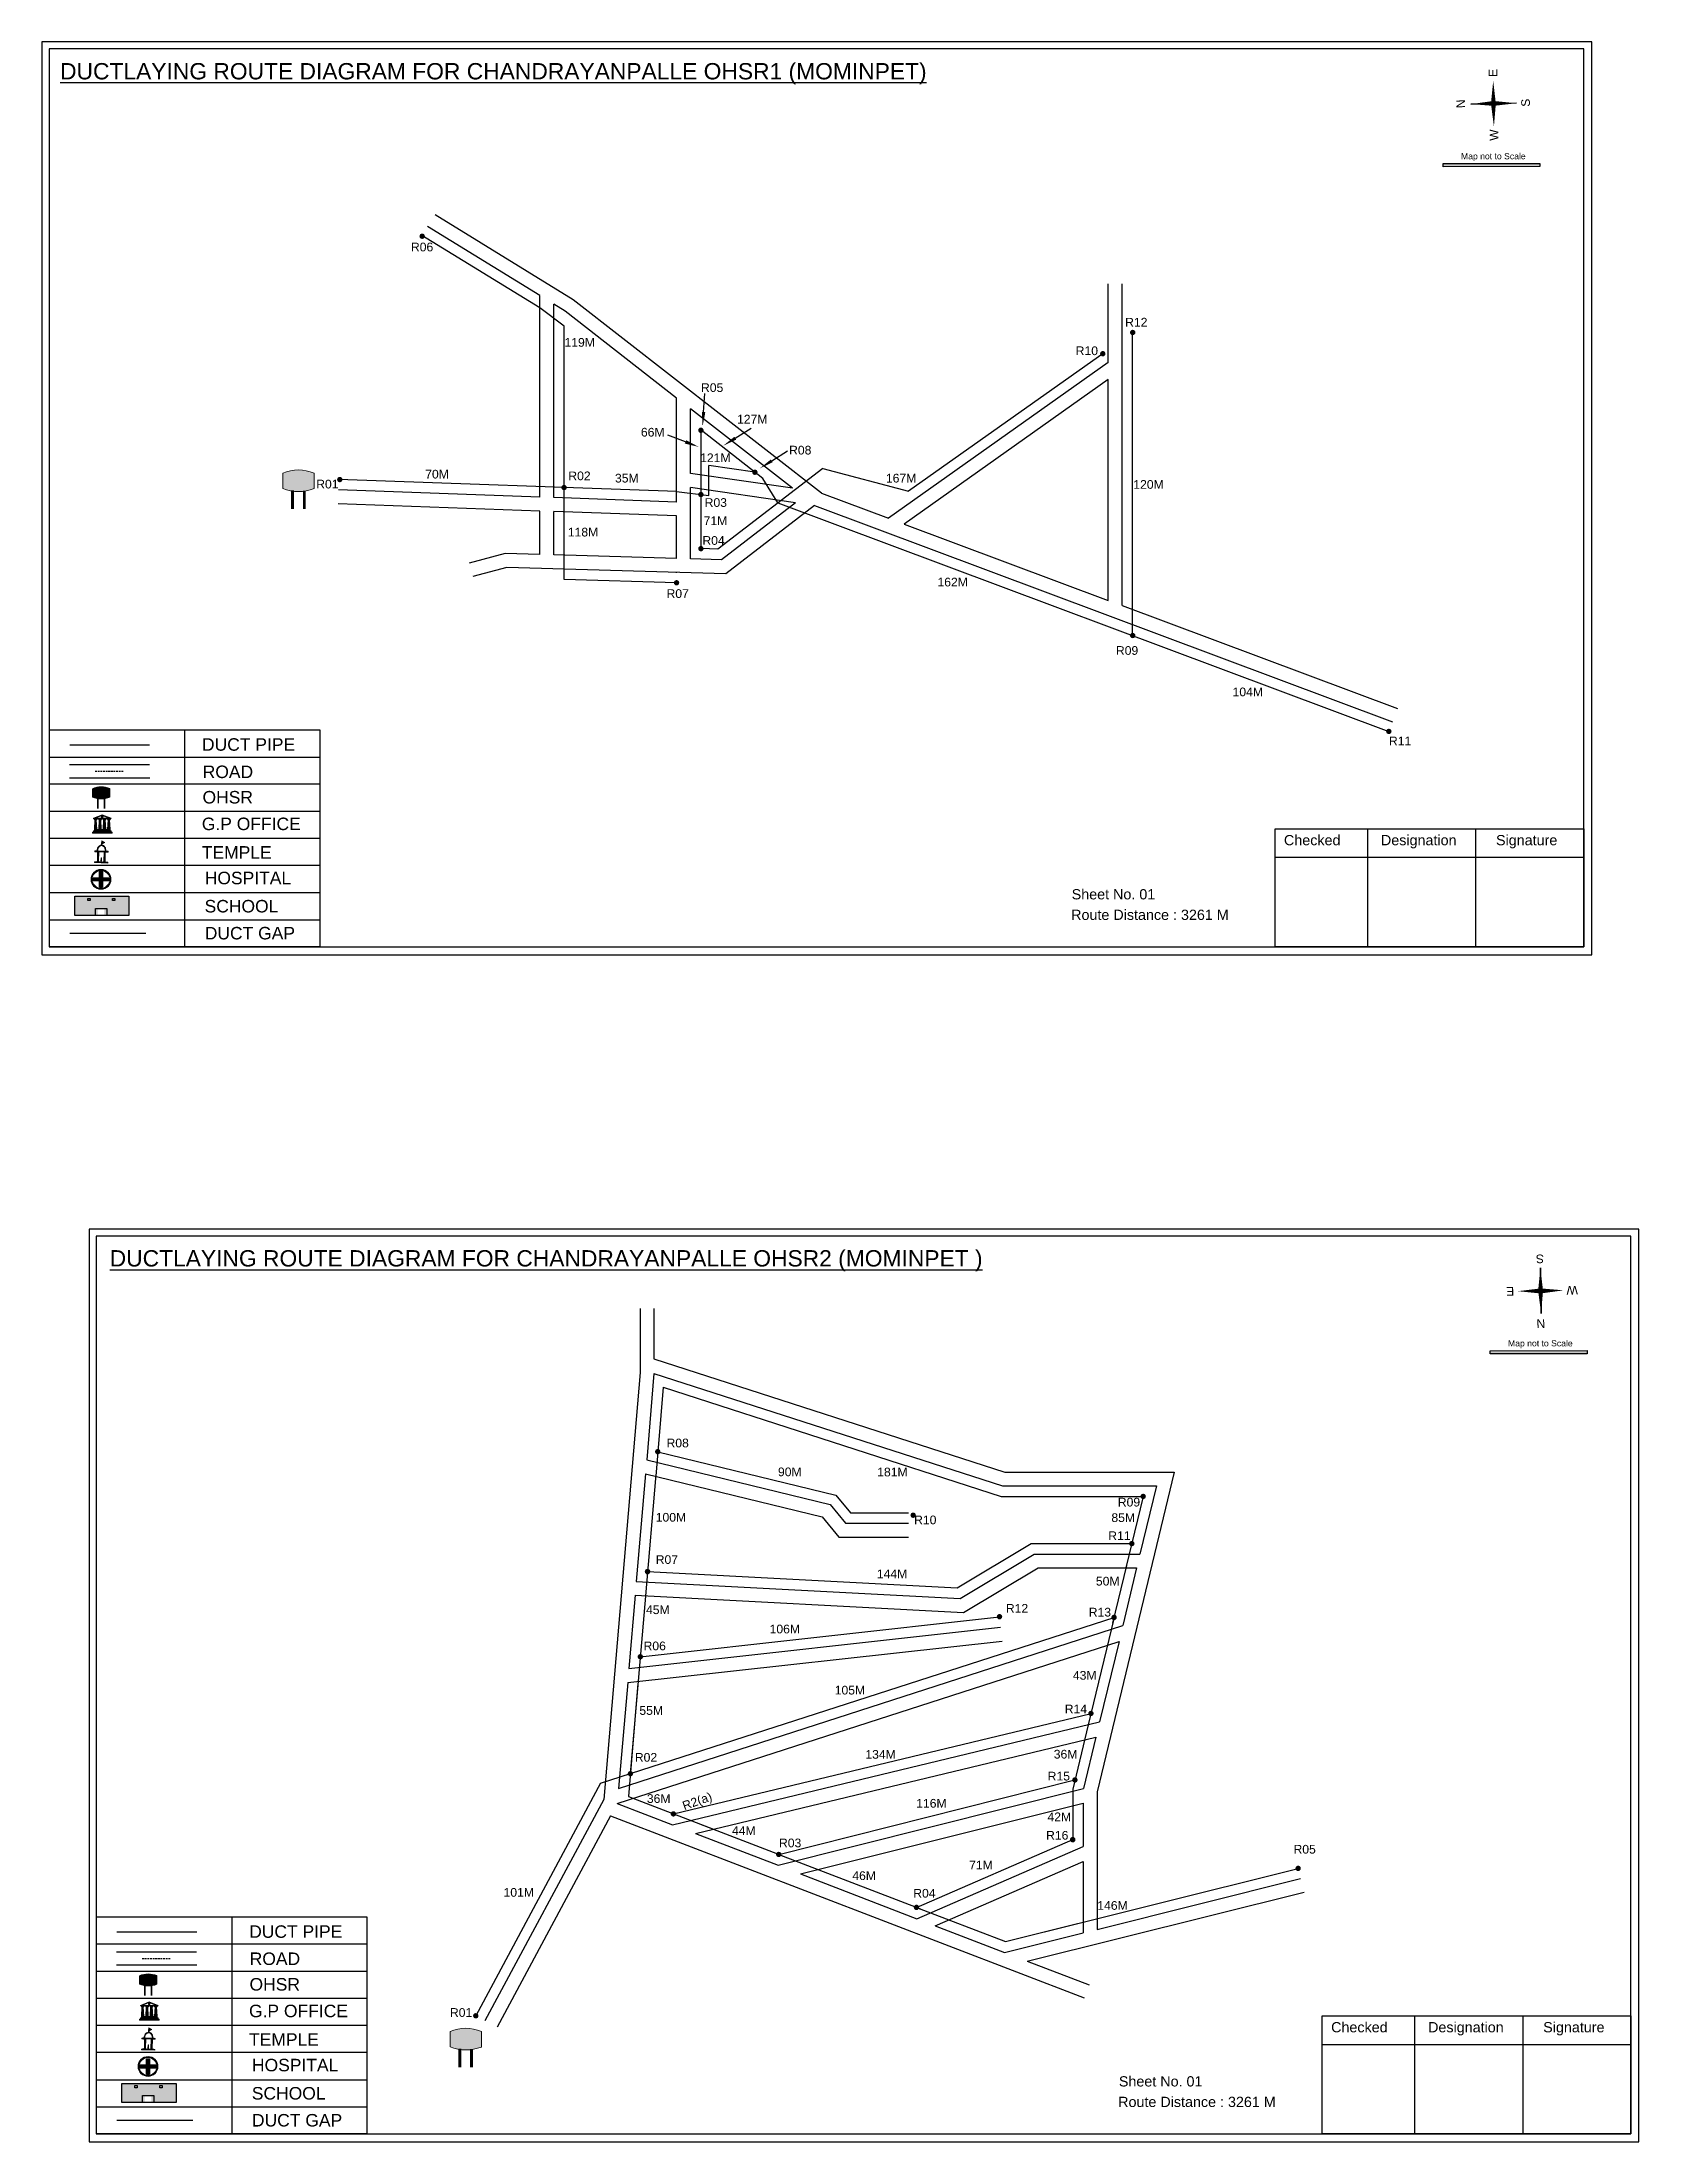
# Model space of a CAD drawing. Header units: inches. Extents: x 344 to 6776, y 358 to 1565.
# Drawn here: x 2174 to 3091, y 358 to 1565 of the extents above; entities that cross this region are included whole.
import ezdxf

# ---------------------------------------------------------------- set-up
doc = ezdxf.new("R2010")
doc.units = ezdxf.units.IN
doc.header["$MEASUREMENT"] = 0
doc.linetypes.add('DASHEDX2', pattern=[1.5, 1, -0.5])
for name, color, linetype in [('LANDMARK', 7, 'Continuous'), ('OHT', 7, 'Continuous'), ('pipe', 5, 'Continuous')]:
    doc.layers.add(name, color=color, linetype=linetype)
doc.styles.get("Standard").update_dxf_attribs({"font": 'arial.ttf'})

msp = doc.modelspace()

# ---------------------------------------------------------------- texts
at = {"color": 242, "true_color": 0xcd2027}
for s, p in [('%%UDUCTLAYING ROUTE DIAGRAM FOR CHANDRAYANPALLE OHSR1 (MOMINPET)', (2183.9, 1543.4)), ('%%UDUCTLAYING ROUTE DIAGRAM FOR CHANDRAYANPALLE OHSR2 (MOMINPET )', (2212.4, 861.4))]:
    msp.add_text(s, height=9.375, dxfattribs=at).set_placement(p)
for s, height, rotation, p in [('E', 4.95, 91.0063, (3009.4, 1544.8)), ('N', 4.95, 91.0063, (2990.8, 1526.9)), ('S', 4.95, 91.0063, (3028.1, 1527.7)), ('W', 4.95, 91.0063, (3010, 1508.2)), ('S', 4.95, 181.0063, (3036.1, 868.3)), ('E', 4.95, 181.0063, (3019, 849.6)), ('W', 4.95, 181.0063, (3055.6, 850.3)), ('N', 4.95, 181.0063, (3036.8, 831.1)), ('R2(a)', 5, 19.5153, (2542.4, 549))]:
    msp.add_text(s, height=height, rotation=rotation).set_placement(p)
for s, height, p in [('Map not to Scale', 3.542, (2988.5, 1497.5)), ('R06', 5, (2385.4, 1444.6)), ('R12', 5, (2795.6, 1401.4)), ('119M', 5, (2473.6, 1389.8)), ('R10', 5, (2767.2, 1385)), ('R05', 5, (2552, 1363.8)), ('66M', 5, (2517.5, 1338.2)), ('127M', 5, (2572.7, 1345.7)), ('121M', 5, (2551.5, 1323.5)), ('R08', 5, (2602.6, 1327.9)), ('70M', 5, (2393.6, 1314.1)), ('R02', 5, (2475.8, 1313.1)), ('35M', 5, (2502.6, 1311.8)), ('167M', 5, (2658.2, 1311.8)), ('R01', 5, (2331, 1308.4)), ('120M', 5, (2800.3, 1308.2)), ('71M', 5, (2553.5, 1287.3)), ('R03', 5, (2554.1, 1297.8)), ('118M', 5, (2475.5, 1280.8)), ('R04', 5, (2552.8, 1276)), ('162M', 5, (2687.8, 1252.1)), ('R07', 5, (2532.2, 1245.5)), ('R09', 5, (2790.3, 1212.8)), ('104M', 5, (2857.3, 1189)), ('DUCT PIPE', 7.18, (2265.4, 1157.7)), ('R11', 5, (2947.1, 1160.8)), ('ROAD ', 7.18, (2265.8, 1142)), ('OHSR', 7.18, (2265.7, 1127.4)), ('G.P OFFICE', 7.18, (2265.3, 1112.1)), ('TEMPLE', 7.18, (2265.3, 1095.7)), ('Checked', 5.89, (2886.8, 1103.4)), ('Designation', 5.886, (2942.5, 1103.4)), ('Signature', 5.89, (3008.6, 1103.4)), ('HOSPITAL', 7.18, (2267, 1081)), ('Sheet No. 01', 5.886, (2764.9, 1072.3)), ('SCHOOL', 7.18, (2266.9, 1064.8)), ('Route Distance : 3261 M', 5.886, (2764.6, 1060.5)), ('DUCT GAP', 7.18, (2267, 1049.3)), ('Map not to Scale', 3.542, (3015.5, 815.5)), ('R08', 5, (2532.2, 757.5)), ('90M', 5, (2596.2, 740.9)), ('181M', 5, (2653.2, 740.8)), ('R09', 5, (2791.4, 723.5)), ('100M', 5, (2526, 714.8)), ('R10', 5, (2674.4, 713.3)), ('85M', 5, (2787.7, 714.6)), ('R11', 5, (2785.9, 704.2)), ('R07', 5, (2526, 690.5)), ('144M', 5, (2653, 682.3)), ('50M', 5, (2778.8, 678.1)), ('45M', 5, (2520.4, 661.7)), ('R12', 5, (2727.1, 662.5)), ('R13', 5, (2774.7, 660.3)), ('106M', 5, (2591.4, 650.6)), ('R06', 5, (2519, 640.9)), ('43M', 5, (2765.6, 624)), ('105M', 5, (2628.8, 615.5)), ('55M', 5, (2516.6, 603.8)), ('R14', 5, (2760.9, 604.7)), ('R02', 5, (2514, 576.9)), ('134M', 5, (2646.4, 578.6)), ('36M', 5, (2754.6, 578.7)), ('R15', 5, (2751.1, 566.1)), ('36M', 5, (2520.9, 553.2)), ('116M', 5, (2675.6, 550.5)), ('42M', 5, (2751, 542.7)), ('44M', 5, (2569.8, 534.8)), ('R03', 5, (2596.8, 527.7)), ('R16', 5, (2750.2, 532.1)), ('71M', 5, (2706, 515)), ('R05', 5, (2892.3, 524.1)), ('46M', 5, (2638.9, 508.9)), ('101M', 5, (2438.6, 499.3)), ('R04', 5, (2673.9, 498.8)), ('146M', 5, (2779.6, 491.8)), ('DUCT PIPE', 7.18, (2292.5, 475.7)), ('ROAD ', 7.18, (2292.8, 460.1)), ('OHSR', 7.18, (2292.7, 445.4)), ('G.P OFFICE', 7.18, (2292.4, 430.1)), ('R01', 5, (2407.8, 430.3)), ('Checked', 5.89, (2913.9, 421.4)), ('Designation', 5.886, (2969.6, 421.4)), ('Signature', 5.89, (3035.7, 421.4)), ('TEMPLE', 7.18, (2292.4, 413.7)), ('HOSPITAL', 7.18, (2294.1, 399)), ('SCHOOL', 7.18, (2294, 382.8)), ('Sheet No. 01', 5.886, (2792, 390.3)), ('DUCT GAP', 7.18, (2294.1, 367.3)), ('Route Distance : 3261 M', 5.886, (2791.6, 378.5))]:
    msp.add_text(s, height=height).set_placement(p)

# ---------------------------------------------------------------- blocks, each defined once
blk = doc.blocks.new('OHT')
at = {"linetype": 'Continuous', "lineweight": 0, "true_color": 0x0ffffc}
blk.add_hatch(color=4, dxfattribs=at).paths.add_polyline_path([(0.012, 1), (0, 1, 0.101323), (-0.4, 0.916), (-0.4, 0.525, 0.194075), (0.399, 0.521), (0.399, 0.921, 0.097877)])
at = {"color": 4, "linetype": 'Continuous', "lineweight": 0, "true_color": 0x0ffffc, "flags": 128}
for points in [[(-0.4, 0.525), (-0.4, 0.916)], [(0.399, 0.521), (0.399, 0.921)]]:
    blk.add_lwpolyline(points, dxfattribs=at)
at = {"color": 4, "linetype": 'Continuous', "lineweight": 0, "true_color": 0x0ffffc, "const_width": 0.075, "flags": 128}
for points in [[(-0.15, 0), (-0.15, 0.475)], [(0.15, 0), (0.15, 0.473)]]:
    blk.add_lwpolyline(points, dxfattribs=at)
at = {"color": 4, "linetype": 'Continuous', "lineweight": 0, "true_color": 0x0ffffc}
for centre, radius, start, end in [((0.006, -0.019), 1.019, 67.3109, 113.4711), ((0.004, 1.513), 1.068, 247.7682, 291.7007)]:
    blk.add_arc(centre, radius, start, end, dxfattribs=at)
blk = doc.blocks.new('Government_Office')
at = {"linetype": 'Continuous', "lineweight": 0, "true_color": 0xff0000}
for points in [[(-0.5, 0.05), (0.5, 0.05), (0.5, 0), (-0.5, 0)], [(-0.45, 0.08), (-0.45, 0.12), (0.45, 0.12), (0.45, 0.08)], [(-0.4, 0.14), (-0.4, 0.18), (0.4, 0.18), (0.4, 0.14)]]:
    blk.add_hatch(color=1, dxfattribs=at).paths.add_polyline_path(points)
h = blk.add_hatch(color=1, dxfattribs=at)
h.paths.add_polyline_path([(0.44, 0.72), (0.45, 0.75), (0, 0.93), (-0.45, 0.75), (-0.44, 0.72)])
h.paths.add_polyline_path([(0.36, 0.75), (-0.36, 0.75), (0, 0.9)], flags=16)
h.paths.add_polyline_path([(0, 0.78, -1), (0, 0.87, -1)], flags=0)
h = blk.add_hatch(color=1, dxfattribs=at)
edge = h.paths.add_edge_path()
edge.add_line((-0.27, 0.2), (-0.3, 0.68))
edge.add_line((-0.3, 0.68), (-0.29, 0.68))
edge.add_arc((-0.28, 0.69), 0.0176, 225.304, 441.5659)
edge.add_line((-0.28, 0.7), (-0.39, 0.7))
edge.add_arc((-0.39, 0.69), 0.0176, 98.4341, 314.696)
edge.add_line((-0.38, 0.68), (-0.37, 0.68))
edge.add_line((-0.37, 0.68), (-0.4, 0.2))
edge.add_line((-0.4, 0.2), (-0.27, 0.2))
h = blk.add_hatch(color=1, dxfattribs=at)
edge = h.paths.add_edge_path()
edge.add_line((-0.05, 0.2), (-0.07, 0.68))
edge.add_line((-0.07, 0.68), (-0.07, 0.68))
edge.add_arc((-0.05, 0.69), 0.0176, 225.304, 441.5659)
edge.add_line((-0.05, 0.7), (-0.17, 0.7))
edge.add_arc((-0.17, 0.69), 0.0176, 98.4341, 314.696)
edge.add_line((-0.16, 0.68), (-0.15, 0.68))
edge.add_line((-0.15, 0.68), (-0.18, 0.2))
edge.add_line((-0.18, 0.2), (-0.05, 0.2))
h = blk.add_hatch(color=1, dxfattribs=at)
edge = h.paths.add_edge_path()
edge.add_arc((0, 0.83), 0.0467, 90, 270)
edge.add_arc((0, 0.83), 0.0467, 270, 450)
h = blk.add_hatch(color=1, dxfattribs=at)
edge = h.paths.add_edge_path()
edge.add_line((0.18, 0.2), (0.15, 0.68))
edge.add_line((0.15, 0.68), (0.16, 0.68))
edge.add_arc((0.17, 0.69), 0.0176, 225.304, 441.5659)
edge.add_line((0.17, 0.7), (0.05, 0.7))
edge.add_arc((0.05, 0.69), 0.0176, 98.4341, 314.696)
edge.add_line((0.07, 0.68), (0.07, 0.68))
edge.add_line((0.07, 0.68), (0.05, 0.2))
edge.add_line((0.05, 0.2), (0.18, 0.2))
h = blk.add_hatch(color=1, dxfattribs=at)
edge = h.paths.add_edge_path()
edge.add_line((0.4, 0.2), (0.37, 0.68))
edge.add_line((0.37, 0.68), (0.38, 0.68))
edge.add_arc((0.39, 0.69), 0.0176, 225.304, 441.5659)
edge.add_line((0.4, 0.7), (0.28, 0.7))
edge.add_arc((0.28, 0.69), 0.0176, 98.4341, 314.696)
edge.add_line((0.29, 0.68), (0.3, 0.68))
edge.add_line((0.3, 0.68), (0.27, 0.2))
edge.add_line((0.27, 0.2), (0.4, 0.2))
at = {"color": 1, "linetype": 'Continuous', "lineweight": 0, "true_color": 0xff0000, "flags": 128}
for points in [[(-0.5, 0.05), (0.5, 0.05), (0.5, 0), (-0.5, 0)], [(-0.45, 0.75), (-0.44, 0.72), (0.44, 0.72), (0.45, 0.75), (0, 0.93)], [(-0.45, 0.08), (-0.45, 0.12), (0.45, 0.12), (0.45, 0.08)], [(-0.4, 0.14), (-0.4, 0.18), (0.4, 0.18), (0.4, 0.14)], [(-0.36, 0.75), (0.36, 0.75), (0, 0.9)]]:
    blk.add_lwpolyline(points, close=True, dxfattribs=at)
for points in [[(-0.27, 0.2), (-0.3, 0.68), (-0.29, 0.68, 1.379694), (-0.28, 0.7), (-0.39, 0.7, 1.379694), (-0.38, 0.68), (-0.37, 0.68), (-0.4, 0.2)], [(-0.05, 0.2), (-0.07, 0.68), (-0.07, 0.68, 1.379694), (-0.05, 0.7), (-0.17, 0.7, 1.379694), (-0.16, 0.68), (-0.15, 0.68), (-0.18, 0.2)], [(0, 0.87, 1), (0, 0.78, 1)], [(0.18, 0.2), (0.15, 0.68), (0.16, 0.68, 1.379694), (0.17, 0.7), (0.05, 0.7, 1.379694), (0.07, 0.68), (0.07, 0.68), (0.05, 0.2)], [(0.4, 0.2), (0.37, 0.68), (0.38, 0.68, 1.379694), (0.4, 0.7), (0.28, 0.7, 1.379694), (0.29, 0.68), (0.3, 0.68), (0.27, 0.2)]]:
    blk.add_lwpolyline(points, format="xyb", close=True, dxfattribs=at)
blk = doc.blocks.new('Temple')
at = {"linetype": 'Continuous', "lineweight": 0, "true_color": 0xe66000}
blk.add_hatch(color=32, dxfattribs=at).paths.add_polyline_path([(-0.006, 1), (0.147, 0.931), (0, 0.85)])
at = {"linetype": 'Continuous', "lineweight": 0, "true_color": 0xff0000}
h = blk.add_hatch(color=1, dxfattribs=at)
edge = h.paths.add_edge_path()
edge.add_line((0.175, 0.49), (0.225, 0.49))
edge.add_line((0.225, 0.49), (0.225, 0.497))
edge.add_line((0.225, 0.497), (0.307, 0.497))
edge.add_line((0.307, 0.497), (0.307, 0.533))
edge.add_line((0.307, 0.533), (0.257, 0.533))
edge.add_line((0.257, 0.533), (0.257, 0.54))
edge.add_line((0.257, 0.54), (0.2, 0.54))
edge.add_spline(control_points=[(0.2, 0.54), (0.2, 0.589), (0.19, 0.638), (0.142, 0.743), (0.092, 0.79), (0.027, 0.805), (0.02, 0.806), (0.012, 0.806)], knot_values=[4.712389, 4.712389, 4.712389, 4.712389, 5.278166, 5.278166, 6.117402, 6.117402, 6.223801, 6.223801, 6.223801, 6.223801], degree=3, periodic=0)
edge.add_line((0.012, 0.806), (0.012, 0.79))
edge.add_line((0.012, 0.79), (-0.012, 0.79))
edge.add_line((-0.012, 0.79), (-0.012, 0.806))
edge.add_spline(control_points=[(-0.012, 0.806), (-0.055, 0.802), (-0.096, 0.781), (-0.171, 0.699), (-0.197, 0.628), (-0.2, 0.55), (-0.2, 0.545), (-0.2, 0.54)], knot_values=[6.343965, 6.343965, 6.343965, 6.343965, 6.956638, 6.956638, 7.795874, 7.795874, 7.853982, 7.853982, 7.853982, 7.853982], degree=3, periodic=0)
edge.add_line((-0.2, 0.54), (-0.257, 0.54))
edge.add_line((-0.257, 0.54), (-0.257, 0.533))
edge.add_line((-0.257, 0.533), (-0.307, 0.533))
edge.add_line((-0.307, 0.533), (-0.307, 0.497))
edge.add_line((-0.307, 0.497), (-0.225, 0.497))
edge.add_line((-0.225, 0.497), (-0.225, 0.49))
edge.add_line((-0.225, 0.49), (-0.175, 0.49))
edge.add_line((-0.175, 0.49), (-0.175, 0.07))
edge.add_arc((-0.205, 0.07), 0.03, -90, 0, ccw=False)
edge.add_line((-0.205, 0.04), (-0.257, 0.04))
edge.add_line((-0.257, 0.04), (-0.257, 0.033))
edge.add_line((-0.257, 0.033), (-0.307, 0.033))
edge.add_line((-0.307, 0.033), (-0.307, 0))
edge.add_line((-0.307, 0), (0.307, 0))
edge.add_line((0.307, 0), (0.307, 0.033))
edge.add_line((0.307, 0.033), (0.257, 0.033))
edge.add_line((0.257, 0.033), (0.257, 0.04))
edge.add_line((0.257, 0.04), (0.205, 0.04))
edge.add_arc((0.205, 0.07), 0.03, 180, 270, ccw=False)
edge.add_line((0.175, 0.07), (0.175, 0.49))
h.paths.add_polyline_path([(0.125, 0.07, -0.414214), (0.095, 0.04), (0.05, 0.04), (0.05, 0.033), (-0.05, 0.033), (-0.05, 0.04), (-0.095, 0.04, -0.414214), (-0.125, 0.07), (-0.125, 0.497), (0.125, 0.497)], flags=16)
edge = h.paths.add_edge_path(flags=16)
edge.add_ellipse((0, 0.54), major_axis=(0, 0.242), ratio=0.722808, start_angle=270, end_angle=450, ccw=False)
edge.add_line((0.175, 0.54), (-0.175, 0.54))
h.paths.add_polyline_path([(0.012, 0.23), (0.012, 0.07), (-0.012, 0.07), (-0.012, 0.23)], flags=0)
h = blk.add_hatch(color=1, dxfattribs=at)
edge = h.paths.add_edge_path()
edge.add_line((0.012, 0.857), (0, 0.85))
edge.add_line((0, 0.85), (-0.003, 0.925))
edge.add_line((-0.003, 0.925), (-0.012, 0.925))
edge.add_line((-0.012, 0.925), (-0.012, 0.806))
edge.add_spline(control_points=[(-0.012, 0.806), (-0.004, 0.807), (0.004, 0.807), (0.012, 0.806)], knot_values=[6.223801, 6.223801, 6.223801, 6.223801, 6.343965, 6.343965, 6.343965, 6.343965], degree=3, periodic=0)
edge.add_line((0.012, 0.806), (0.012, 0.857))
h = blk.add_hatch(color=1, dxfattribs=at)
edge = h.paths.add_edge_path()
edge.add_line((0.012, 0.79), (0.012, 0.806))
edge.add_spline(control_points=[(0.012, 0.806), (0.004, 0.807), (-0.004, 0.807), (-0.012, 0.806)], knot_values=[6.223801, 6.223801, 6.223801, 6.223801, 6.343965, 6.343965, 6.343965, 6.343965], degree=3, periodic=0)
edge.add_line((-0.012, 0.806), (-0.012, 0.79))
edge.add_line((-0.012, 0.79), (0.012, 0.79))
at = {"color": 32, "linetype": 'Continuous', "lineweight": 0, "true_color": 0xe66000, "flags": 128}
blk.add_lwpolyline([(-0.006, 1), (0.147, 0.931), (0, 0.85), (-0.006, 1)], dxfattribs=at)
at = {"color": 1, "linetype": 'Continuous', "lineweight": 0, "true_color": 0xff0000, "flags": 128}
blk.add_lwpolyline([(0.2, 0.54), (0.257, 0.54), (0.257, 0.533), (0.307, 0.533), (0.307, 0.497), (0.225, 0.497), (0.225, 0.49), (0.175, 0.49), (0.175, 0.07, 0.414214), (0.205, 0.04), (0.257, 0.04), (0.257, 0.033), (0.307, 0.033), (0.307, 0), (-0.307, 0), (-0.307, 0.033), (-0.257, 0.033), (-0.257, 0.04), (-0.205, 0.04, 0.414214), (-0.175, 0.07), (-0.175, 0.49), (-0.225, 0.49), (-0.225, 0.497), (-0.307, 0.497), (-0.307, 0.533), (-0.257, 0.533), (-0.257, 0.54), (-0.2, 0.54)], format="xyb", dxfattribs=at)
blk.add_lwpolyline([(-0.175, 0.54), (0.175, 0.54)], dxfattribs=at)
blk.add_lwpolyline([(0.125, 0.497), (0.125, 0.07, -0.414214), (0.095, 0.04), (0.05, 0.04), (0.05, 0.033), (-0.05, 0.033), (-0.05, 0.04), (-0.095, 0.04, -0.414214), (-0.125, 0.07), (-0.125, 0.497)], format="xyb", close=True, dxfattribs=at)
for points in [[(0.012, 0.925), (-0.012, 0.925), (-0.012, 0.79), (0.012, 0.79)], [(0.012, 0.23), (-0.012, 0.23), (-0.012, 0.07), (0.012, 0.07)]]:
    blk.add_lwpolyline(points, close=True, dxfattribs=at)
at = {"color": 1, "linetype": 'Continuous', "lineweight": 0, "true_color": 0xff0000}
blk.add_ellipse((0, 0.54), major_axis=(0, 0.242), ratio=0.722808, start_param=4.712389, end_param=7.853982, dxfattribs=at)
blk.add_open_spline([(0.2, 0.54), (0.2, 0.589), (0.19, 0.638), (0.142, 0.743), (0.092, 0.79), (-0.023, 0.816), (-0.085, 0.794), (-0.171, 0.699), (-0.197, 0.628), (-0.2, 0.55), (-0.2, 0.545), (-0.2, 0.54)], degree=3, knots=[4.712389, 4.712389, 4.712389, 4.712389, 5.278166, 5.278166, 6.117402, 6.117402, 6.956638, 6.956638, 7.795874, 7.795874, 7.853982, 7.853982, 7.853982, 7.853982], dxfattribs=at)
blk = doc.blocks.new('*U5')
at = {"color": 0, "linetype": 'DASHEDX2', "transparency": 16777216}
blk.add_line((-8.2, 0), (8, 0), dxfattribs=at)
blk = doc.blocks.new('Hospital')
at = {"linetype": 'Continuous', "lineweight": 0, "true_color": 0x000000}
h = blk.add_hatch(color=18, dxfattribs=at)
h.paths.add_polyline_path([(-0.5, 0, 1), (0.5, 0, 1)])
h.paths.add_polyline_path([(0.45, 0, -1), (-0.45, 0, -1)], flags=16)
at = {"linetype": 'Continuous', "true_color": 0xff0000}
blk.add_hatch(color=1, dxfattribs=at).paths.add_polyline_path([(-0.39, 0.08), (-0.08, 0.08), (-0.08, 0.39), (0.08, 0.39), (0.08, 0.08), (0.39, 0.08), (0.39, -0.08), (0.08, -0.08), (0.08, -0.39), (-0.08, -0.39), (-0.08, -0.08), (-0.39, -0.08)])
at = {"color": 1, "linetype": 'Continuous', "true_color": 0xff0000, "flags": 128}
blk.add_lwpolyline([(-0.39, 0.08), (-0.08, 0.08), (-0.08, 0.39), (0.08, 0.39), (0.08, 0.08), (0.39, 0.08), (0.39, -0.08), (0.08, -0.08), (0.08, -0.39), (-0.08, -0.39), (-0.08, -0.08), (-0.39, -0.08)], close=True, dxfattribs=at)
at = {"color": 18, "linetype": 'Continuous', "lineweight": 0, "true_color": 0x000000}
for radius in [0.5, 0.446]:
    blk.add_circle((0, 0), radius, dxfattribs=at)
blk = doc.blocks.new('*U6')
at = {"color": 0, "linetype": 'DASHEDX2', "transparency": 16777216}
blk.add_line((-8.2, 0), (8, 0), dxfattribs=at)

# ---------------------------------------------------------------- hatches: boundary and pattern name
at = {"true_color": 0x0093dd}
h = msp.add_hatch(color=142, dxfattribs=at)
h.dxf.hatch_style = 1
h.paths.add_polyline_path([(2978.3, 1495), (2978.3, 1493.2), (3033.8, 1493.3), (3033.8, 1495.1)])
at = {"ltscale": 0.5}
h = msp.add_hatch(color=5, dxfattribs=at)
h.dxf.hatch_style = 1
h.paths.add_polyline_path([(2393.4, 1453.3, 1), (2390.3, 1453.3, 1)])
h = msp.add_hatch(color=5, dxfattribs=at)
h.dxf.hatch_style = 1
h.paths.add_polyline_path([(2801.5, 1398, 1), (2798.4, 1398, 1)])
h = msp.add_hatch(color=5, dxfattribs=at)
h.dxf.hatch_style = 1
h.paths.add_polyline_path([(2784.3, 1385.8, 1), (2781.2, 1385.8, 1)])
h = msp.add_hatch(color=5, dxfattribs=at)
h.dxf.hatch_style = 1
h.paths.add_polyline_path([(2553.5, 1341.8, 1), (2550.4, 1341.8, 1)])
h = msp.add_hatch(color=5, dxfattribs=at)
h.dxf.hatch_style = 1
h.paths.add_polyline_path([(2346.1, 1313.5, 1), (2343, 1313.5, 1)])
h = msp.add_hatch(color=5, dxfattribs=at)
h.dxf.hatch_style = 1
h.paths.add_polyline_path([(2584.5, 1317.7, 1), (2581.4, 1317.7, 1)])
h = msp.add_hatch(color=5, dxfattribs=at)
h.dxf.hatch_style = 1
h.paths.add_polyline_path([(2474.9, 1308.9, 1), (2471.8, 1308.9, 1)])
h = msp.add_hatch(color=5, dxfattribs=at)
h.dxf.hatch_style = 1
h.paths.add_polyline_path([(2553.5, 1304.9, 1), (2550.4, 1304.9, 1)])
h = msp.add_hatch(color=5, dxfattribs=at)
h.dxf.hatch_style = 1
h.paths.add_polyline_path([(2553.5, 1273.8, 1), (2550.4, 1273.8, 1)])
h = msp.add_hatch(color=5, dxfattribs=at)
h.dxf.hatch_style = 1
h.paths.add_polyline_path([(2539.5, 1254.2, 1), (2536.4, 1254.2, 1)])
h = msp.add_hatch(color=5, dxfattribs=at)
h.dxf.hatch_style = 1
h.paths.add_polyline_path([(2801.5, 1223.9, 1), (2798.4, 1223.9, 1)])
h = msp.add_hatch(color=5, dxfattribs=at)
h.dxf.hatch_style = 1
h.paths.add_polyline_path([(2948.6, 1168.8, 1), (2945.5, 1168.8, 1)])
at = {"true_color": 0xc8c92d}
h = msp.add_hatch(color=52, dxfattribs=at)
h.dxf.hatch_style = 1
h.paths.add_polyline_path([(2198.5, 1074.1), (2192.3, 1074.1), (2192.3, 1063), (2198.5, 1063)])
h.paths.add_polyline_path([(2223.3, 1074.1), (2217.2, 1074.1), (2217.2, 1063), (2223.3, 1063)])
at = {"true_color": 0x293189}
h = msp.add_hatch(color=177, dxfattribs=at)
h.dxf.hatch_style = 1
h.paths.add_polyline_path([(2217.2, 1074.1), (2198.5, 1074.1), (2198.5, 1063), (2205.5, 1063), (2205.5, 1066.6), (2209.3, 1066.6), (2209.3, 1063), (2217.2, 1063)])
h.paths.add_polyline_path([(2201.2, 1071.6), (2199.8, 1071.6), (2199.8, 1072.9), (2201.2, 1072.9)], flags=16)
h.paths.add_polyline_path([(2214, 1071.6), (2214, 1072.9), (2215.4, 1072.9), (2215.4, 1071.6)], flags=16)
at = {"true_color": 0x0093dd}
h = msp.add_hatch(color=142, dxfattribs=at)
h.dxf.hatch_style = 1
h.paths.add_polyline_path([(3005.3, 813), (3005.3, 811.2), (3060.9, 811.3), (3060.9, 813.1)])
at = {"ltscale": 0.5}
h = msp.add_hatch(color=5, dxfattribs=at)
h.dxf.hatch_style = 1
h.paths.add_polyline_path([(2528.7, 755, 1), (2525.6, 755, 1)])
h = msp.add_hatch(color=5, dxfattribs=at)
h.dxf.hatch_style = 1
h.paths.add_polyline_path([(2807.5, 729.3, 1), (2804.4, 729.3, 1)])
h = msp.add_hatch(color=5, dxfattribs=at)
h.dxf.hatch_style = 1
h.paths.add_polyline_path([(2675.4, 718.5, 1), (2672.3, 718.5, 1)])
h = msp.add_hatch(color=5, dxfattribs=at)
h.dxf.hatch_style = 1
h.paths.add_polyline_path([(2801, 702.2, 1), (2797.9, 702.2, 1)])
h = msp.add_hatch(color=5, dxfattribs=at)
h.dxf.hatch_style = 1
h.paths.add_polyline_path([(2522.9, 686.1, 1), (2519.7, 686.1, 1)])
h = msp.add_hatch(color=5, dxfattribs=at)
h.dxf.hatch_style = 1
h.paths.add_polyline_path([(2725, 660.2, 1), (2721.9, 660.2, 1)])
h = msp.add_hatch(color=5, dxfattribs=at)
h.dxf.hatch_style = 1
h.paths.add_polyline_path([(2790.8, 659.8, 1), (2787.7, 659.8, 1)])
h = msp.add_hatch(color=5, dxfattribs=at)
h.dxf.hatch_style = 1
h.paths.add_polyline_path([(2518.7, 637.2, 1), (2515.6, 637.2, 1)])
h = msp.add_hatch(color=5, dxfattribs=at)
h.dxf.hatch_style = 1
h.paths.add_polyline_path([(2777.5, 604.6, 1), (2774.4, 604.6, 1)])
h = msp.add_hatch(color=5, dxfattribs=at)
h.dxf.hatch_style = 1
h.paths.add_polyline_path([(2513, 570, 1), (2509.9, 570, 1)])
h = msp.add_hatch(color=5, dxfattribs=at)
h.dxf.hatch_style = 1
h.paths.add_polyline_path([(2768.3, 566.4, 1), (2765.2, 566.4, 1)])
h = msp.add_hatch(color=5, dxfattribs=at)
h.dxf.hatch_style = 1
h.paths.add_polyline_path([(2537.7, 546.9, 1), (2534.6, 546.9, 1)])
h = msp.add_hatch(color=5, dxfattribs=at)
h.dxf.hatch_style = 1
h.paths.add_polyline_path([(2767.1, 532.1, 1), (2763.9, 532.1, 1)])
h = msp.add_hatch(color=5, dxfattribs=at)
h.dxf.hatch_style = 1
h.paths.add_polyline_path([(2598.2, 523.6, 1), (2595.1, 523.6, 1)])
h = msp.add_hatch(color=5, dxfattribs=at)
h.dxf.hatch_style = 1
h.paths.add_polyline_path([(2896.5, 515.6, 1), (2893.4, 515.6, 1)])
h = msp.add_hatch(color=5, dxfattribs=at)
h.dxf.hatch_style = 1
h.paths.add_polyline_path([(2677.3, 493.2, 1), (2674.2, 493.2, 1)])
h = msp.add_hatch(color=5, dxfattribs=at)
h.dxf.hatch_style = 1
h.paths.add_polyline_path([(2424.2, 430.9, 1), (2421.1, 430.9, 1)])
at = {"true_color": 0xc8c92d}
h = msp.add_hatch(color=52, dxfattribs=at)
h.dxf.hatch_style = 1
h.paths.add_polyline_path([(2225.5, 392.1), (2219.4, 392.1), (2219.4, 381), (2225.5, 381)])
h.paths.add_polyline_path([(2250.4, 392.1), (2244.2, 392.1), (2244.2, 381), (2250.4, 381)])
at = {"true_color": 0x293189}
h = msp.add_hatch(color=177, dxfattribs=at)
h.dxf.hatch_style = 1
h.paths.add_polyline_path([(2244.2, 392.1), (2225.5, 392.1), (2225.5, 381), (2232.5, 381), (2232.5, 384.6), (2236.4, 384.6), (2236.4, 381), (2244.2, 381)])
h.paths.add_polyline_path([(2228.2, 389.6), (2226.8, 389.6), (2226.8, 390.9), (2228.2, 390.9)], flags=16)
h.paths.add_polyline_path([(2241.1, 389.6), (2241.1, 390.9), (2242.5, 390.9), (2242.5, 389.6)], flags=16)

# ---------------------------------------------------------------- linework, layer by layer
for p, q in [((3020.4, 1529.7), (2994.1, 1529.2)), ((2478.6, 1416.8), (2399.4, 1465.5)), ((2459.4, 1419.2), (2395, 1458.8)), ((2785.9, 1380.7), (2785.9, 1426)), ((2793.9, 1241.1), (2793.9, 1426)), ((2459.4, 1303.4), (2459.4, 1419.2)), ((2467.4, 1303.1), (2467.4, 1414.3)), ((2474, 1410.2), (2467.4, 1414.3)), ((2621.2, 1305.7), (2478.6, 1416.8)), ((2538, 1360.3), (2474, 1410.2)), ((2785.9, 1380.7), (2659.6, 1291.3)), ((2785.9, 1370.9), (2668.7, 1287.9)), ((2785.9, 1244), (2785.9, 1370.9)), ((2538, 1300.6), (2538, 1360.3)), ((2604.5, 1308.5), (2546, 1354.1)), ((2546, 1317), (2546, 1354.1)), ((2553.5, 1352.2), (2554.2, 1363)), ((2571.7, 1337.3), (2580.8, 1343)), ((2543.1, 1335.1), (2533, 1339)), ((2592.6, 1324.2), (2601.7, 1330)), ((2604.5, 1308.5), (2546, 1317)), ((2552, 1317), (2552, 1322.2)), ((2459.4, 1303.4), (2343.8, 1307.5)), ((2538, 1300.6), (2467.4, 1303.1)), ((2546, 1268), (2546, 1309)), ((2606.2, 1300.2), (2546, 1309)), ((2621.2, 1305.7), (2659.6, 1291.3)), ((2459.4, 1295.4), (2343.7, 1299.6)), ((2459.4, 1270.5), (2459.4, 1295.4)), ((2467.4, 1270.2), (2467.4, 1295.1)), ((2538, 1292.6), (2467.4, 1295.1)), ((2538, 1268.2), (2538, 1292.6)), ((2606.2, 1300.2), (2563.7, 1267.4)), ((2617.2, 1298.6), (2566.3, 1259.4)), ((2617.2, 1298.6), (2949.2, 1174.4)), ((2668.7, 1287.9), (2785.9, 1244)), ((2439.5, 1271.1), (2418.9, 1265.5)), ((2459.4, 1270.5), (2439.5, 1271.1)), ((2538, 1268.2), (2467.4, 1270.2)), ((2563.7, 1267.4), (2546, 1268)), ((2440.4, 1263), (2421, 1257.8)), ((2566.3, 1259.4), (2440.4, 1263)), ((2538, 1260), (2538, 1260.2)), ((2793.9, 1241.1), (2952, 1181.9)), ((2177.6, 1169.5), (2177.6, 1045.1)), ((2255.4, 1169.5), (2255.4, 1045.1)), ((2333.2, 1153.9), (2177.6, 1153.9)), ((2189.3, 1149.7), (2235.2, 1149.7)), ((2333.2, 1138.4), (2177.6, 1138.4)), ((2189.3, 1142.1), (2235.4, 1142.1)), ((2333.2, 1122.8), (2177.6, 1122.8)), ((2333.2, 1107.3), (2177.6, 1107.3)), ((2333.2, 1091.7), (2177.6, 1091.7)), ((2177.6, 1076.2), (2333.2, 1076.2)), ((2177.6, 1060.6), (2333.2, 1060.6)), ((2177.6, 1046.1), (2177.6, 1045.1)), ((2333.2, 1045.1), (2177.6, 1045.1)), ((3034.1, 860.6), (3034.5, 834.3)), ((3034.5, 834.3), (3034.1, 860.6)), ((3034.1, 860.6), (3034.5, 834.3)), ((3034.3, 847.5), (3034.1, 860.6)), ((2517, 837.3), (2517, 800.4)), ((2525, 837.3), (2525, 808.4)), ((2525, 808.4), (2726.5, 743.3)), ((2517, 800.4), (2496.1, 555.2)), ((2525, 800), (2520.8, 750.4)), ((2525, 800), (2725.2, 735.3)), ((2520.8, 750.4), (2626.1, 724.6)), ((2520.1, 742.3), (2514.8, 680.5)), ((2520.1, 742.3), (2621.6, 717.5)), ((2726.5, 743.3), (2823.7, 743.3)), ((2823.7, 743.3), (2779.5, 559.5)), ((2626.1, 724.6), (2635, 713.9)), ((2725.2, 735.3), (2813.6, 735.3)), ((2813.6, 735.3), (2804.1, 696.2)), ((2621.6, 717.5), (2631.2, 705.9)), ((2635, 713.9), (2671.1, 713.9)), ((2631.2, 705.9), (2671.1, 705.9)), ((2700.8, 670.7), (2743.4, 696.2)), ((2702.8, 662.6), (2745.6, 688.2)), ((2743.4, 696.2), (2804.1, 696.2)), ((2745.6, 688.2), (2802.2, 688.2)), ((2802.2, 688.2), (2794.3, 655.1)), ((2514.8, 680.5), (2700.8, 670.7)), ((2514.1, 672.5), (2510.5, 630.5)), ((2514.1, 672.5), (2702.8, 662.6)), ((2504.7, 561.5), (2794.3, 655.1)), ((2510.5, 630.5), (2724.1, 654.2)), ((2503.9, 552.9), (2792.1, 646)), ((2509.9, 622.3), (2725, 646.2)), ((2792.1, 646), (2780.9, 599.7)), ((2509.9, 622.3), (2504.7, 561.5)), ((2535.7, 540.6), (2780.9, 599.7)), ((2548.9, 535.6), (2778.8, 590.9)), ((2778.8, 590.9), (2771.7, 561.4)), ((2496.1, 555.2), (2427.9, 428)), ((2596.3, 517.4), (2771.7, 561.4)), ((2779.5, 559.5), (2779.5, 480.5)), ((2500.1, 545.8), (2435, 424.3)), ((2500.1, 545.8), (2772, 441.2)), ((2503.9, 552.9), (2535.7, 540.6)), ((2609.2, 512.4), (2771.5, 553.1)), ((2771.5, 553.1), (2771.5, 528.2)), ((2548.9, 535.6), (2596.3, 517.4)), ((2675.9, 486.7), (2771.5, 528.2)), ((2686.5, 482.6), (2771.5, 519.5)), ((2771.5, 519.5), (2771.5, 478.5)), ((2609.2, 512.4), (2675.9, 486.7)), ((2779.5, 480.5), (2896.4, 509.7)), ((2739.4, 462.3), (2898.4, 502)), ((2204.7, 487.5), (2204.7, 364.3)), ((2282.5, 487.5), (2282.5, 363.1)), ((2686.5, 482.6), (2726.4, 467.3)), ((2360.2, 472), (2204.7, 472)), ((2726.4, 467.3), (2771.5, 478.5)), ((2216.3, 467.7), (2262.2, 467.7)), ((2216.3, 460.1), (2262.5, 460.1)), ((2739.4, 462.3), (2774.9, 448.6)), ((2360.2, 456.4), (2204.7, 456.4)), ((2360.2, 440.9), (2204.7, 440.9)), ((2360.2, 425.3), (2204.7, 425.3)), ((2360.2, 409.8), (2204.7, 409.8)), ((2204.7, 394.2), (2360.2, 394.2)), ((2204.7, 378.6), (2360.2, 378.6)), ((2204.7, 364.3), (2204.7, 363.1)), ((2204.7, 364.1), (2204.7, 363.1)), ((2360.2, 363.1), (2204.7, 363.1))]:
    msp.add_line(p, q)
at = {"color": 1}
for p, q in [((2994.1, 1529.2), (3007.2, 1529.5)), ((3034.5, 834.3), (3034.3, 847.5))]:
    msp.add_line(p, q, dxfattribs=at)
at = {"color": 242, "true_color": 0xcd2027}
for p, q in [((2934.7, 1112.9), (2934.7, 1045)), ((2996.9, 1112.9), (2996.9, 1045)), ((2881.7, 1096.5), (3059, 1096.5)), ((2961.8, 430.9), (2961.8, 363.1)), ((3024, 430.9), (3024, 363.1)), ((2908.8, 414.5), (3086, 414.5))]:
    msp.add_line(p, q, dxfattribs=at)
for points in [[(2173.5, 1564.9), (2173.5, 1040.4), (3063.7, 1040.4), (3063.7, 1564.9)], [(2177.6, 1560.9), (2177.6, 1045.1), (3059, 1045.1), (3059, 1560.9)], [(2223.4, 1074.1), (2223.4, 1063), (2192.3, 1063), (2192.3, 1074.1)], [(2201.2, 1072.9), (2201.2, 1071.6), (2199.8, 1071.6), (2199.8, 1072.9)], [(2214, 1071.6), (2214, 1072.9), (2215.4, 1072.9), (2215.4, 1071.6)], [(2200.6, 882.9), (2200.6, 358.4), (3090.7, 358.4), (3090.7, 882.9)], [(2204.7, 878.9), (2204.7, 363.1), (3086, 363.1), (3086, 878.9)], [(2250.5, 392.1), (2250.5, 381), (2219.4, 381), (2219.4, 392.1)], [(2228.2, 390.9), (2228.2, 389.6), (2226.8, 389.6), (2226.8, 390.9)], [(2241.1, 389.6), (2241.1, 390.9), (2242.5, 390.9), (2242.5, 389.6)]]:
    msp.add_lwpolyline(points, close=True)
at = {"color": 142, "true_color": 0x0093dd}
for points in [[(3033.8, 1493.3), (2978.3, 1493.2), (2978.3, 1495), (3033.8, 1495.1), (3033.8, 1493.3)], [(3060.9, 811.3), (3005.3, 811.2), (3005.3, 813), (3060.9, 813.1), (3060.9, 811.3)]]:
    msp.add_lwpolyline(points, dxfattribs=at)
for points in [[(2333.2, 1045.1), (2333.2, 1169.5), (2177.6, 1169.5)], [(2204.2, 1063), (2204.2, 1067.1), (2210.7, 1067.1), (2210.7, 1063)], [(2360.2, 363.1), (2360.2, 487.5), (2204.7, 487.5)], [(2231.2, 381), (2231.2, 385.1), (2237.7, 385.1), (2237.7, 381)]]:
    msp.add_lwpolyline(points)
at = {"color": 242, "true_color": 0xcd2027}
for points in [[(3059, 1045), (2881.7, 1045), (2881.7, 1112.9), (3059, 1112.9)], [(3086, 363.1), (2908.8, 363.1), (2908.8, 430.9), (3086, 430.9)]]:
    msp.add_lwpolyline(points, close=True, dxfattribs=at)
for points in [[(3008.5, 1529.5), (3005.7, 1529.5), (3007, 1542.6)], [(3008.5, 1529.5), (3005.7, 1529.5), (3007.4, 1516.3)], [(3007.2, 1528.2), (3007.2, 1531), (3020.4, 1529.7)], [(2554.5, 1352.2), (2552.5, 1352.3), (2552.9, 1344)], [(2543.5, 1336.1), (2542.7, 1334.2), (2550.8, 1332.2)], [(2572.2, 1336.4), (2571.2, 1338.1), (2564.7, 1332.9)], [(2593.1, 1323.4), (2592.1, 1325), (2585.6, 1319.8)], [(3035.6, 847.5), (3032.8, 847.5), (3034.1, 860.6)], [(3035.6, 847.5), (3032.8, 847.5), (3034.1, 860.6)], [(3034.3, 848.8), (3034.3, 845.9), (3021.1, 847.2)], [(3034.3, 848.8), (3034.3, 845.9), (3021.1, 847.2)], [(3034.3, 848.8), (3034.3, 845.9), (3047.4, 847.7)], [(3034.3, 848.8), (3034.3, 845.9), (3047.4, 847.7)]]:
    msp.add_solid(points)
at = {"color": 1}
for points in [[(3007.2, 1528.2), (3007.2, 1531), (2994.1, 1529.2)], [(3035.6, 847.5), (3032.8, 847.5), (3034.5, 834.3)], [(3035.6, 847.5), (3032.8, 847.5), (3034.5, 834.3)]]:
    msp.add_solid(points, dxfattribs=at)
at = {"layer": 'OHT', "color": 5}
for p, q in [((2189.5, 1161), (2235.3, 1161)), ((2216.5, 479.1), (2262.4, 479.1))]:
    msp.add_line(p, q, dxfattribs=at)
at = {"layer": 'OHT', "color": 1}
for p, q in [((2189.5, 1052.9), (2233.1, 1052.9)), ((2216.5, 370.9), (2260.1, 370.9))]:
    msp.add_line(p, q, dxfattribs=at)
at = {"layer": 'pipe'}
for p, q in [((2459.4, 1412.1), (2391.7, 1453.8)), ((2473.4, 1401.6), (2459.4, 1412.1)), ((2473.4, 1256.1), (2473.4, 1401.6)), ((2799.9, 1223.9), (2799.9, 1398)), ((2783.5, 1386.3), (2671.2, 1306.8)), ((2587.6, 1314.1), (2552, 1341.8)), ((2552, 1273.8), (2552, 1341.8)), ((2582.9, 1317.7), (2556.5, 1321.6)), ((2556.5, 1304.4), (2556.5, 1321.6)), ((2622, 1319.9), (2561.7, 1273.5)), ((2622, 1319.9), (2671.2, 1306.8)), ((2538.2, 1306.6), (2343.8, 1313.5)), ((2538, 1306.6), (2556.5, 1304.4)), ((2596.2, 1300.1), (2587.6, 1314.1)), ((2596.2, 1300.1), (2947.1, 1168.8)), ((2561.7, 1273.5), (2552, 1273.8)), ((2538, 1254.2), (2473.4, 1256.1)), ((2530.3, 792), (2526, 740.9)), ((2530.3, 792), (2724.3, 729.3)), ((2527.2, 755), (2629.4, 730)), ((2526, 741.8), (2520.1, 672.2)), ((2629.4, 730), (2637.8, 719.9)), ((2724.3, 729.3), (2805.9, 729.3)), ((2805.9, 729.3), (2796, 688.2)), ((2637.8, 719.9), (2671.1, 719.9)), ((2699.2, 676.8), (2741.7, 702.2)), ((2741.7, 702.2), (2799.4, 702.2)), ((2796.4, 689.6), (2788.4, 656.5)), ((2521.3, 686.1), (2699.2, 676.8)), ((2520.1, 672), (2511.4, 570)), ((2494.3, 564.5), (2789.2, 659.8)), ((2517.1, 637.2), (2723.5, 660.2)), ((2789.2, 659.8), (2774.4, 598.1)), ((2515.8, 621.8), (2510.3, 556.9)), ((2536.2, 546.9), (2776, 604.6)), ((2774.4, 598.1), (2765.5, 561.2)), ((2494.3, 564.5), (2422.6, 430.9)), ((2510.3, 556.9), (2559.2, 538.1)), ((2596.7, 523.6), (2766.7, 566.4)), ((2765.5, 561.2), (2765.5, 532.1)), ((2551.1, 541.2), (2598.4, 523)), ((2675.7, 493.2), (2765.5, 532.1)), ((2596.7, 523.6), (2678, 492.3)), ((2726.8, 473.6), (2895, 515.6)), ((2675.7, 493.2), (2726.8, 473.6)), ((2726.8, 473.6), (2770, 484.4))]:
    msp.add_line(p, q, dxfattribs=at)

# ---------------------------------------------------------------- block references
at = {"linetype": 'DASHEDX2'}
for name, p in [('*U5', (2212.3, 1145.9)), ('*U6', (2239.3, 463.9))]:
    msp.add_blockref(name, p, dxfattribs=at)
at = {"layer": 'LANDMARK'}
for name, p, xscale, yscale, zscale in [('Government_Office', (2208.1, 1110.4), 11.32114773247135, 11.32114773247135, 11.32114773247135), ('Hospital', (2207.4, 1083.8), 11.41772014427468, 11.41772014427468, 11.41772014427468), ('Government_Office', (2235.1, 428.4), 11.32114773247135, 11.32114773247135, 11.32114773247135), ('Hospital', (2234.4, 401.8), 11.41772014427468, 11.41772014427468, 11.41772014427468)]:
    msp.add_blockref(name, p, dxfattribs=dict(at, xscale=xscale, yscale=yscale, zscale=zscale))
at = {"layer": 'LANDMARK', "xscale": 12.62452535729322, "yscale": 12.62452535729322, "zscale": 12.62452535729322, "rotation": 358.3713438591284}
for p in [(2207.5, 1093.3), (2234.5, 411.3)]:
    msp.add_blockref('Temple', p, dxfattribs=at)
at = {"layer": 'OHT'}
for p, xscale, yscale, zscale in [((2320.8, 1296.6), 22.41341502807723, 22.41341502807723, 22.41341502807723), ((2207.5, 1124.5), 12.45189723782068, 12.45189723782068, 12.45189723782068), ((2234.5, 442.5), 12.45189723782068, 12.45189723782068, 12.45189723782068), ((2416.9, 401.3), 22.41341502807723, 22.41341502807723, 22.41341502807723)]:
    msp.add_blockref('OHT', p, dxfattribs=dict(at, xscale=xscale, yscale=yscale, zscale=zscale))

msp.set_redraw_order([(e.dxf.handle, doc.entitydb.next_handle()) for e in msp.query("TEXT MTEXT ATTDEF DIMENSION ARC_DIMENSION")])  # texts and dimensions are drawn at this point

doc.saveas('drawing.dxf')
